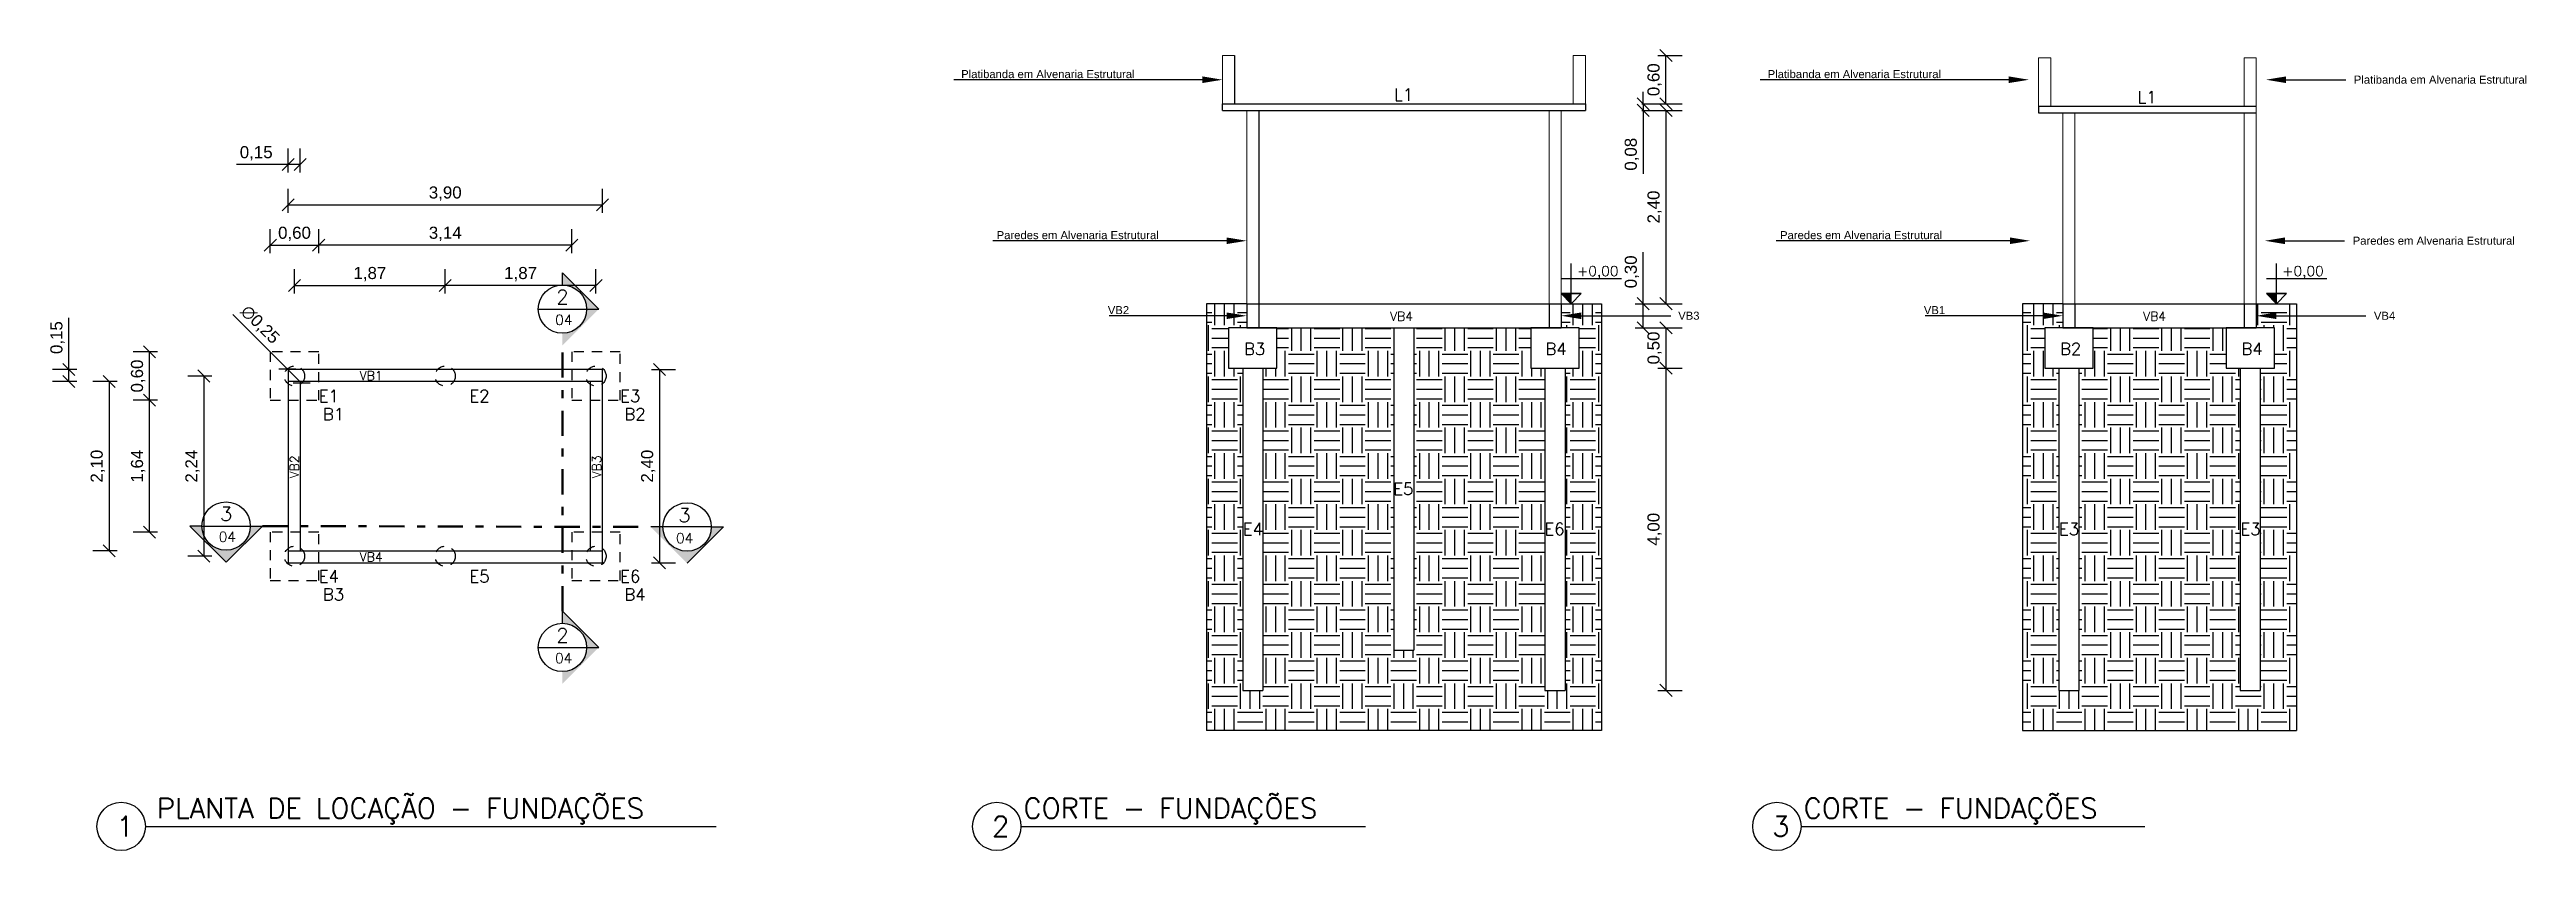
# Model space of a CAD drawing. Extents: x 0 to 11638, y -6007 to 0.
# Drawn here: x 10801.54 to 10832.26, y -5604.4 to -5594.46 of the extents above; entities that cross this region are included whole.
import ezdxf
from ezdxf import colors
from ezdxf.entities.mleader import LeaderData, LeaderLine
from ezdxf.math import Vec2, Vec3

# ---------------------------------------------------------------- set-up
doc = ezdxf.new("R2010")
doc.units = 0
doc.linetypes.add('CACHE', pattern=[0.375, 0.25, -0.125])
doc.linetypes.add('DASHDOT', pattern=[1, 0.5, -0.25, 0, -0.25])
doc.layers.get('0').update_dxf_attribs({"linetype": 'CONTINUOUS'})
doc.layers.get('Defpoints').update_dxf_attribs({"linetype": 'CONTINUOUS'})
for name, color, linetype, lineweight in [('ARQ - Alvenaria Alta', 251, 'CONTINUOUS', 13), ('ARQ - Esquadrias', 1, 'CONTINUOUS', 9), ('Estrutural - Fundações', 6, 'CONTINUOUS', 30), ('Estrutural - Lajes', 6, 'CONTINUOUS', 30), ('Estrutural - Vigas', 6, 'CONTINUOUS', 30)]:
    doc.layers.add(name, color=color, linetype=linetype, lineweight=lineweight)
for name, color, linetype in [('ARQ - Cotas', 1, 'CONTINUOUS'), ('ARQ - Desnível Terreno', 14, 'CONTINUOUS'), ('Arquitetônico - Textos', 4, 'CONTINUOUS'), ('Símbolos - Indicação Fachada Elevação Vista', 7, 'CONTINUOUS')]:
    doc.layers.add(name, color=color, linetype=linetype)
doc.styles.add('ROMANS', font='romans.shx', dxfattribs={"height": 0.3})
doc.styles.get("Standard").update_dxf_attribs({"font": 'arial.ttf', "height": 0.15})
doc.dimstyles.get("Standard").update_dxf_attribs({"dimtxt": 0.1, "dimasz": 0.15, "dimexe": 0.2, "dimexo": 0.2, "dimgap": 0.05, "dimtad": 1, "dimzin": 0, "dimtxsty": 'STANDARD', "dimblk": 'OBLIQUE', "dimcen": 0.5, "dimclrd": 256, "dimclre": 256, "dimclrt": 256, "dimadec": 0, "dimazin": 0, "dimtfac": 1, "dimtmove": 0, "dimatfit": 3, "dimfxl": 0.1, "dimfxlon": 1, "dimtfillclr": 256, "dimtolj": 1, "dimtzin": 0, "dimlwd": -1, "dimarcsym": 0})

msp = doc.modelspace()

# ---------------------------------------------------------------- texts
at = {"lineweight": -2, "attachment_point": 1, "style": 'ROMANS'}
for s, width, insert, char_height in [('2', 1.2, (10807.827, -5597.443), 0.175), ('04', 1.2, (10807.81, -5597.752), 0.125), ('3', 1.2, (10803.654, -5600.136), 0.175), ('04', 1.2, (10803.637, -5600.446), 0.125), ('2', 1.2, (10807.827, -5601.643), 0.175), ('04', 1.2, (10807.809, -5601.952), 0.125), ('PLANTA DE LOCAÇÃO - FUNDAÇÕES', 8.24066, (10802.869, -5603.752), 0.25), (' CORTE - FUNDAÇÕES', 8.24066, (10813.449, -5603.752), 0.25), (' CORTE - FUNDAÇÕES', 8.24066, (10823.127, -5603.752), 0.25), ('1', 0.39382, (10802.368, -5603.977), 0.25), ('2', 0.39382, (10813.23, -5603.977), 0.25), ('3', 0.39382, (10822.908, -5603.977), 0.25)]:
    msp.add_mtext_dynamic_manual_height_columns(s, width=width, gutter_width=750, heights=[0], dxfattribs=dict(at, insert=insert, char_height=char_height))
at = {"attachment_point": 3, "style": 'ROMANS'}
for s, insert, char_height in [('3', (10809.49, -5600.152), 0.175), ('04', (10809.524, -5600.462), 0.125)]:
    msp.add_mtext_dynamic_manual_height_columns(s, width=1.2, gutter_width=750, heights=[0], dxfattribs=dict(at, insert=insert, char_height=char_height))
at = {"layer": 'Arquitetônico - Textos', "style": 'ROMANS'}
for s, insert, char_height, width, attachment_point in [('L1', (10818.454, -5594.944), 0.15, 6.19336, 3), ('L1', (10827.677, -5594.974), 0.15, 6.19336, 3), ('VB4', (10818.168, -5597.714), 0.1125, 4.64502, 1), ('VB4', (10827.509, -5597.714), 0.1125, 4.64502, 1), ('B3', (10816.355, -5598.25), 0.15, 6.19336, 7), ('B4', (10820.095, -5598.25), 0.15, 6.19336, 7), ('B2', (10826.478, -5598.25), 0.15, 6.19336, 7), ('B4', (10828.728, -5598.25), 0.15, 6.19336, 7), ('VB1', (10805.386, -5598.451), 0.1125, 4.64502, 1), ('E1', (10805.127, -5598.685), 0.15, 6.19336, 3), ('E2', (10806.997, -5598.685), 0.15, 6.19336, 3), ('E3', (10808.867, -5598.685), 0.15, 6.19336, 3), ('B1', (10804.929, -5599.06), 0.15, 6.19336, 7), ('B2', (10808.669, -5599.06), 0.15, 6.19336, 7), ('E5', (10818.457, -5599.836), 0.15, 6.19336, 3), ('E4', (10816.592, -5600.336), 0.15, 6.19336, 3), ('E6', (10820.332, -5600.336), 0.15, 6.19336, 3), ('E3', (10826.715, -5600.336), 0.15, 6.19336, 3), ('E3', (10828.965, -5600.336), 0.15, 6.19336, 3), ('VB4', (10805.386, -5600.701), 0.1125, 4.64502, 1), ('E4', (10805.127, -5600.923), 0.15, 6.19336, 3), ('E5', (10806.997, -5600.923), 0.15, 6.19336, 3), ('E6', (10808.867, -5600.923), 0.15, 6.19336, 3), ('B3', (10804.929, -5601.298), 0.15, 6.19336, 7), ('B4', (10808.669, -5601.298), 0.15, 6.19336, 7)]:
    msp.add_mtext(s, dxfattribs=dict(at, insert=insert, char_height=char_height, width=width, attachment_point=attachment_point))
at = {"layer": 'Arquitetônico - Textos', "char_height": 0.1125, "width": 4.64502, "attachment_point": 1, "rotation": 90, "style": 'ROMANS'}
for s, insert in [('VB2', (10804.52, -5599.782)), ('VB3', (10808.27, -5599.782))]:
    msp.add_mtext(s, dxfattribs=dict(at, insert=insert))
at = {"layer": 'Símbolos - Indicação Fachada Elevação Vista', "lineweight": -2, "char_height": 0.125, "attachment_point": 1, "style": 'ROMANS'}
for insert in [(10820.487, -5597.147), (10829.235, -5597.147)]:
    msp.add_mtext_dynamic_manual_height_columns('+0,00', width=1.32789, gutter_width=750, heights=[0], dxfattribs=dict(at, insert=insert))

# ---------------------------------------------------------------- blocks, each defined once
blk = doc.blocks.new('_Oblique')
at = {"layer": 'ARQ - Esquadrias', "color": 0, "lineweight": -2}
blk.add_line((-0.5, -0.5), (0.5, 0.5), dxfattribs=at)
blk = doc.blocks.new('*D929')
at = {"layer": 'ARQ - Cotas', "lineweight": -2, "transparency": 16777216}
for p, q in [((10809.005, -5598.431), (10809.305, -5598.431)), ((10809.005, -5600.831), (10809.305, -5600.831))]:
    blk.add_line(p, q, dxfattribs=at)
at = {"layer": 'ARQ - Cotas', "transparency": 16777216}
blk.add_line((10809.105, -5598.431), (10809.105, -5600.831), dxfattribs=at)
at = {"layer": 'Defpoints', "color": 0, "lineweight": -2, "transparency": 16777216}
for p in [(10808.397, -5598.431), (10808.397, -5600.831), (10809.105, -5600.831)]:
    blk.add_point(p, dxfattribs=at)
at = {"layer": 'ARQ - Cotas', "transparency": 16777216, "xscale": 0.15, "yscale": 0.15, "zscale": 0.15}
for p, rotation in [((10809.105, -5598.431), 90), ((10809.105, -5600.831), 270)]:
    blk.add_blockref('_Oblique', p, dxfattribs=dict(at, rotation=rotation))
at = {"layer": 'ARQ - Cotas', "lineweight": -2, "transparency": 16777216, "insert": (10808.965, -5599.631), "char_height": 0.15, "attachment_point": 5, "rotation": 90}
blk.add_mtext('\\A1;2,40', dxfattribs=at)
blk = doc.blocks.new('*D930')
at = {"layer": 'ARQ - Cotas', "lineweight": -2, "transparency": 16777216}
for p, q in [((10804.577, -5597.487), (10804.577, -5597.187)), ((10806.447, -5597.487), (10806.447, -5597.187))]:
    blk.add_line(p, q, dxfattribs=at)
at = {"layer": 'ARQ - Cotas', "transparency": 16777216}
blk.add_line((10804.577, -5597.387), (10806.447, -5597.387), dxfattribs=at)
at = {"layer": 'Defpoints', "color": 0, "lineweight": -2, "transparency": 16777216}
for p in [(10806.447, -5597.387), (10804.577, -5598.012), (10806.447, -5598.012)]:
    blk.add_point(p, dxfattribs=at)
at = {"layer": 'ARQ - Cotas', "transparency": 16777216, "xscale": 0.15, "yscale": 0.15, "zscale": 0.15, "rotation": 180}
blk.add_blockref('_Oblique', (10804.577, -5597.387), dxfattribs=at)
at = {"layer": 'ARQ - Cotas', "transparency": 16777216, "xscale": 0.15, "yscale": 0.15, "zscale": 0.15}
blk.add_blockref('_Oblique', (10806.447, -5597.387), dxfattribs=at)
at = {"layer": 'ARQ - Cotas', "lineweight": -2, "transparency": 16777216, "insert": (10805.512, -5597.247), "char_height": 0.15, "attachment_point": 5}
blk.add_mtext('\\A1;1,87', dxfattribs=at)
blk = doc.blocks.new('*D931')
at = {"layer": 'ARQ - Cotas', "lineweight": -2, "transparency": 16777216}
for p, q in [((10806.447, -5597.487), (10806.447, -5597.187)), ((10808.317, -5597.487), (10808.317, -5597.187))]:
    blk.add_line(p, q, dxfattribs=at)
at = {"layer": 'ARQ - Cotas', "transparency": 16777216}
blk.add_line((10808.317, -5597.387), (10806.447, -5597.387), dxfattribs=at)
at = {"layer": 'Defpoints', "color": 0, "lineweight": -2, "transparency": 16777216}
for p in [(10806.447, -5597.387), (10806.447, -5598.012), (10808.317, -5598.012)]:
    blk.add_point(p, dxfattribs=at)
at = {"layer": 'ARQ - Cotas', "transparency": 16777216, "xscale": 0.15, "yscale": 0.15, "zscale": 0.15, "rotation": 180}
blk.add_blockref('_Oblique', (10806.447, -5597.387), dxfattribs=at)
at = {"layer": 'ARQ - Cotas', "transparency": 16777216, "xscale": 0.15, "yscale": 0.15, "zscale": 0.15}
blk.add_blockref('_Oblique', (10808.317, -5597.387), dxfattribs=at)
at = {"layer": 'ARQ - Cotas', "lineweight": -2, "transparency": 16777216, "insert": (10807.382, -5597.247), "char_height": 0.15, "attachment_point": 5}
blk.add_mtext('\\A1;1,87', dxfattribs=at)
blk = doc.blocks.new('*D959')
at = {"layer": 'ARQ - Cotas', "lineweight": -2, "transparency": 16777216}
for p, q in [((10804.277, -5596.987), (10804.277, -5596.687)), ((10804.877, -5596.987), (10804.877, -5596.687))]:
    blk.add_line(p, q, dxfattribs=at)
at = {"layer": 'ARQ - Cotas', "transparency": 16777216}
blk.add_line((10804.277, -5596.887), (10804.877, -5596.887), dxfattribs=at)
at = {"layer": 'Defpoints', "color": 0, "lineweight": -2, "transparency": 16777216}
for p in [(10804.877, -5596.887), (10804.277, -5597.712), (10804.877, -5597.712)]:
    blk.add_point(p, dxfattribs=at)
at = {"layer": 'ARQ - Cotas', "transparency": 16777216, "xscale": 0.15, "yscale": 0.15, "zscale": 0.15, "rotation": 180}
blk.add_blockref('_Oblique', (10804.277, -5596.887), dxfattribs=at)
at = {"layer": 'ARQ - Cotas', "transparency": 16777216, "xscale": 0.15, "yscale": 0.15, "zscale": 0.15}
blk.add_blockref('_Oblique', (10804.877, -5596.887), dxfattribs=at)
at = {"layer": 'ARQ - Cotas', "lineweight": -2, "transparency": 16777216, "insert": (10804.577, -5596.747), "char_height": 0.15, "attachment_point": 5}
blk.add_mtext('\\A1;0,60', dxfattribs=at)
blk = doc.blocks.new('*D960')
at = {"layer": 'ARQ - Cotas', "lineweight": -2, "transparency": 16777216}
for p, q in [((10802.877, -5598.212), (10802.577, -5598.212)), ((10802.877, -5598.812), (10802.577, -5598.812))]:
    blk.add_line(p, q, dxfattribs=at)
at = {"layer": 'ARQ - Cotas', "transparency": 16777216}
blk.add_line((10802.777, -5598.812), (10802.777, -5598.212), dxfattribs=at)
at = {"layer": 'Defpoints', "color": 0, "lineweight": -2, "transparency": 16777216}
for p in [(10802.777, -5598.212), (10803.777, -5598.212), (10803.777, -5598.812)]:
    blk.add_point(p, dxfattribs=at)
at = {"layer": 'ARQ - Cotas', "transparency": 16777216, "xscale": 0.15, "yscale": 0.15, "zscale": 0.15}
for p, rotation in [((10802.777, -5598.212), 90), ((10802.777, -5598.812), 270)]:
    blk.add_blockref('_Oblique', p, dxfattribs=dict(at, rotation=rotation))
at = {"layer": 'ARQ - Cotas', "lineweight": -2, "transparency": 16777216, "insert": (10802.637, -5598.512), "char_height": 0.15, "attachment_point": 5, "rotation": 90}
blk.add_mtext('\\A1;0,60', dxfattribs=at)
blk = doc.blocks.new('*D961')
at = {"layer": 'ARQ - Cotas', "lineweight": -2, "transparency": 16777216}
for p, q in [((10802.377, -5598.581), (10802.077, -5598.581)), ((10802.377, -5600.681), (10802.077, -5600.681))]:
    blk.add_line(p, q, dxfattribs=at)
at = {"layer": 'ARQ - Cotas', "transparency": 16777216}
blk.add_line((10802.277, -5598.581), (10802.277, -5600.681), dxfattribs=at)
at = {"layer": 'Defpoints', "color": 0, "lineweight": -2, "transparency": 16777216}
for p in [(10803.997, -5598.581), (10802.277, -5600.681), (10803.997, -5600.681)]:
    blk.add_point(p, dxfattribs=at)
at = {"layer": 'ARQ - Cotas', "transparency": 16777216, "xscale": 0.15, "yscale": 0.15, "zscale": 0.15}
for p, rotation in [((10802.277, -5598.581), 90), ((10802.277, -5600.681), 270)]:
    blk.add_blockref('_Oblique', p, dxfattribs=dict(at, rotation=rotation))
at = {"layer": 'ARQ - Cotas', "lineweight": -2, "transparency": 16777216, "insert": (10802.137, -5599.631), "char_height": 0.15, "attachment_point": 5, "rotation": 90}
blk.add_mtext('\\A1;2,10', dxfattribs=at)
blk = doc.blocks.new('*D962')
at = {"layer": 'ARQ - Cotas', "lineweight": -2, "transparency": 16777216}
for p, q in [((10804.497, -5596.487), (10804.497, -5596.187)), ((10808.397, -5596.487), (10808.397, -5596.187))]:
    blk.add_line(p, q, dxfattribs=at)
at = {"layer": 'ARQ - Cotas', "transparency": 16777216}
blk.add_line((10804.497, -5596.387), (10808.397, -5596.387), dxfattribs=at)
at = {"layer": 'Defpoints', "color": 0, "lineweight": -2, "transparency": 16777216}
for p in [(10808.397, -5596.387), (10804.497, -5597.931), (10808.397, -5597.931)]:
    blk.add_point(p, dxfattribs=at)
at = {"layer": 'ARQ - Cotas', "transparency": 16777216, "xscale": 0.15, "yscale": 0.15, "zscale": 0.15, "rotation": 180}
blk.add_blockref('_Oblique', (10804.497, -5596.387), dxfattribs=at)
at = {"layer": 'ARQ - Cotas', "transparency": 16777216, "xscale": 0.15, "yscale": 0.15, "zscale": 0.15}
blk.add_blockref('_Oblique', (10808.397, -5596.387), dxfattribs=at)
at = {"layer": 'ARQ - Cotas', "lineweight": -2, "transparency": 16777216, "insert": (10806.447, -5596.247), "char_height": 0.15, "attachment_point": 5}
blk.add_mtext('\\A1;3,90', dxfattribs=at)
blk = doc.blocks.new('*D963')
at = {"layer": 'ARQ - Cotas', "transparency": 16777216}
for p in [(10803.814, -5597.749), (10804.665, -5598.6)]:
    blk.add_line(p, (10804.488, -5598.423), dxfattribs=at)
at = {"layer": 'Defpoints', "color": 0, "lineweight": -2, "transparency": 16777216}
for p in [(10804.488, -5598.423), (10804.665, -5598.6)]:
    blk.add_point(p, dxfattribs=at)
at = {"layer": 'ARQ - Cotas', "transparency": 16777216, "xscale": 0.15, "yscale": 0.15, "zscale": 0.15}
for p, rotation in [((10804.488, -5598.423), 315.0000000011792), ((10804.665, -5598.6), 135.0000000011791)]:
    blk.add_blockref('_Oblique', p, dxfattribs=dict(at, rotation=rotation))
at = {"layer": 'ARQ - Cotas', "lineweight": -2, "transparency": 16777216, "insert": (10804.146, -5597.879), "char_height": 0.15, "attachment_point": 5, "rotation": 315}
blk.add_mtext('\\A1;∅0,25', dxfattribs=at)
blk = doc.blocks.new('*D964')
at = {"layer": 'ARQ - Cotas', "transparency": 16777216}
for p, q in [((10801.777, -5598.431), (10801.777, -5597.79)), ((10801.777, -5598.581), (10801.777, -5598.431))]:
    blk.add_line(p, q, dxfattribs=at)
at = {"layer": 'ARQ - Cotas', "lineweight": -2, "transparency": 16777216}
for p, q in [((10801.877, -5598.431), (10801.577, -5598.431)), ((10801.877, -5598.581), (10801.577, -5598.581))]:
    blk.add_line(p, q, dxfattribs=at)
at = {"layer": 'Defpoints', "color": 0, "lineweight": -2, "transparency": 16777216}
for p in [(10801.777, -5598.431), (10803.997, -5598.431), (10803.997, -5598.581)]:
    blk.add_point(p, dxfattribs=at)
at = {"layer": 'ARQ - Cotas', "transparency": 16777216, "xscale": 0.15, "yscale": 0.15, "zscale": 0.15}
for p, rotation in [((10801.777, -5598.431), 90), ((10801.777, -5598.581), 270)]:
    blk.add_blockref('_Oblique', p, dxfattribs=dict(at, rotation=rotation))
at = {"layer": 'ARQ - Cotas', "lineweight": -2, "transparency": 16777216, "insert": (10801.637, -5598.035), "char_height": 0.15, "attachment_point": 5, "rotation": 90}
blk.add_mtext('\\A1;0,15', dxfattribs=at)
blk = doc.blocks.new('*D965')
at = {"layer": 'ARQ - Cotas', "lineweight": -2, "transparency": 16777216}
for p, q in [((10804.497, -5595.987), (10804.497, -5595.687)), ((10804.647, -5595.987), (10804.647, -5595.687))]:
    blk.add_line(p, q, dxfattribs=at)
at = {"layer": 'ARQ - Cotas', "transparency": 16777216}
for p, q in [((10804.497, -5595.887), (10803.856, -5595.887)), ((10804.647, -5595.887), (10804.497, -5595.887))]:
    blk.add_line(p, q, dxfattribs=at)
at = {"layer": 'Defpoints', "color": 0, "lineweight": -2, "transparency": 16777216}
for p in [(10804.497, -5595.887), (10804.497, -5598.082), (10804.647, -5598.082)]:
    blk.add_point(p, dxfattribs=at)
at = {"layer": 'ARQ - Cotas', "transparency": 16777216, "xscale": 0.15, "yscale": 0.15, "zscale": 0.15, "rotation": 180}
blk.add_blockref('_Oblique', (10804.497, -5595.887), dxfattribs=at)
at = {"layer": 'ARQ - Cotas', "transparency": 16777216, "xscale": 0.15, "yscale": 0.15, "zscale": 0.15}
blk.add_blockref('_Oblique', (10804.647, -5595.887), dxfattribs=at)
at = {"layer": 'ARQ - Cotas', "lineweight": -2, "transparency": 16777216, "insert": (10804.102, -5595.747), "char_height": 0.15, "attachment_point": 5}
blk.add_mtext('\\A1;0,15', dxfattribs=at)
blk = doc.blocks.new('*D966')
at = {"layer": 'ARQ - Cotas', "lineweight": -2, "transparency": 16777216}
for p, q in [((10804.877, -5596.987), (10804.877, -5596.687)), ((10808.017, -5596.987), (10808.017, -5596.687))]:
    blk.add_line(p, q, dxfattribs=at)
at = {"layer": 'ARQ - Cotas', "transparency": 16777216}
blk.add_line((10808.017, -5596.887), (10804.877, -5596.887), dxfattribs=at)
at = {"layer": 'Defpoints', "color": 0, "lineweight": -2, "transparency": 16777216}
for p in [(10804.877, -5596.887), (10804.877, -5597.712), (10808.017, -5597.712)]:
    blk.add_point(p, dxfattribs=at)
at = {"layer": 'ARQ - Cotas', "transparency": 16777216, "xscale": 0.15, "yscale": 0.15, "zscale": 0.15, "rotation": 180}
blk.add_blockref('_Oblique', (10804.877, -5596.887), dxfattribs=at)
at = {"layer": 'ARQ - Cotas', "transparency": 16777216, "xscale": 0.15, "yscale": 0.15, "zscale": 0.15}
blk.add_blockref('_Oblique', (10808.017, -5596.887), dxfattribs=at)
at = {"layer": 'ARQ - Cotas', "lineweight": -2, "transparency": 16777216, "insert": (10806.447, -5596.747), "char_height": 0.15, "attachment_point": 5}
blk.add_mtext('\\A1;3,14', dxfattribs=at)
blk = doc.blocks.new('*D967')
at = {"layer": 'ARQ - Cotas', "lineweight": -2, "transparency": 16777216}
for p, q in [((10802.877, -5598.812), (10802.577, -5598.812)), ((10802.877, -5600.449), (10802.577, -5600.449))]:
    blk.add_line(p, q, dxfattribs=at)
at = {"layer": 'ARQ - Cotas', "transparency": 16777216}
blk.add_line((10802.777, -5600.449), (10802.777, -5598.812), dxfattribs=at)
at = {"layer": 'Defpoints', "color": 0, "lineweight": -2, "transparency": 16777216}
for p in [(10802.777, -5598.812), (10803.777, -5598.812), (10803.777, -5600.449)]:
    blk.add_point(p, dxfattribs=at)
at = {"layer": 'ARQ - Cotas', "transparency": 16777216, "xscale": 0.15, "yscale": 0.15, "zscale": 0.15}
for p, rotation in [((10802.777, -5598.812), 90), ((10802.777, -5600.449), 270)]:
    blk.add_blockref('_Oblique', p, dxfattribs=dict(at, rotation=rotation))
at = {"layer": 'ARQ - Cotas', "lineweight": -2, "transparency": 16777216, "insert": (10802.637, -5599.631), "char_height": 0.15, "attachment_point": 5, "rotation": 90}
blk.add_mtext('\\A1;1,64', dxfattribs=at)
blk = doc.blocks.new('*D968')
at = {"layer": 'ARQ - Cotas', "lineweight": -2, "transparency": 16777216}
for p, q in [((10803.552, -5598.512), (10803.252, -5598.512)), ((10803.552, -5600.749), (10803.252, -5600.749))]:
    blk.add_line(p, q, dxfattribs=at)
at = {"layer": 'ARQ - Cotas', "transparency": 16777216}
blk.add_line((10803.452, -5598.512), (10803.452, -5600.749), dxfattribs=at)
at = {"layer": 'Defpoints', "color": 0, "lineweight": -2, "transparency": 16777216}
for p in [(10804.077, -5598.512), (10803.452, -5600.749), (10804.077, -5600.749)]:
    blk.add_point(p, dxfattribs=at)
at = {"layer": 'ARQ - Cotas', "transparency": 16777216, "xscale": 0.15, "yscale": 0.15, "zscale": 0.15}
for p, rotation in [((10803.452, -5598.512), 90), ((10803.452, -5600.749), 270)]:
    blk.add_blockref('_Oblique', p, dxfattribs=dict(at, rotation=rotation))
at = {"layer": 'ARQ - Cotas', "lineweight": -2, "transparency": 16777216, "insert": (10803.312, -5599.631), "char_height": 0.15, "attachment_point": 5, "rotation": 90}
blk.add_mtext('\\A1;2,24', dxfattribs=at)
blk = doc.blocks.new('*D972')
at = {"layer": 'ARQ - Cotas', "lineweight": -2, "transparency": 16777216}
for p, q in [((10821.49, -5595.214), (10821.79, -5595.214)), ((10821.49, -5597.614), (10821.79, -5597.614))]:
    blk.add_line(p, q, dxfattribs=at)
at = {"layer": 'ARQ - Cotas', "transparency": 16777216}
blk.add_line((10821.59, -5595.214), (10821.59, -5597.614), dxfattribs=at)
at = {"layer": 'Defpoints', "color": 0, "lineweight": -2, "transparency": 16777216}
for p in [(10821.09, -5595.214), (10821.09, -5597.614), (10821.59, -5597.614)]:
    blk.add_point(p, dxfattribs=at)
at = {"layer": 'ARQ - Cotas', "transparency": 16777216, "xscale": 0.15, "yscale": 0.15, "zscale": 0.15}
for p, rotation in [((10821.59, -5595.214), 90), ((10821.59, -5597.614), 270)]:
    blk.add_blockref('_Oblique', p, dxfattribs=dict(at, rotation=rotation))
at = {"layer": 'ARQ - Cotas', "lineweight": -2, "transparency": 16777216, "insert": (10821.449, -5596.414), "char_height": 0.15, "attachment_point": 5, "rotation": 90}
blk.add_mtext('\\A1;2,40', dxfattribs=at)
blk = doc.blocks.new('*D973')
at = {"layer": 'ARQ - Cotas', "lineweight": -2, "transparency": 16777216}
for p, q in [((10821.49, -5594.534), (10821.79, -5594.534)), ((10821.49, -5595.134), (10821.79, -5595.134))]:
    blk.add_line(p, q, dxfattribs=at)
at = {"layer": 'ARQ - Cotas', "transparency": 16777216}
blk.add_line((10821.59, -5595.134), (10821.59, -5594.534), dxfattribs=at)
at = {"layer": 'Defpoints', "color": 0, "lineweight": -2, "transparency": 16777216}
for p in [(10821.09, -5594.534), (10821.59, -5594.534), (10821.09, -5595.134)]:
    blk.add_point(p, dxfattribs=at)
at = {"layer": 'ARQ - Cotas', "transparency": 16777216, "xscale": 0.15, "yscale": 0.15, "zscale": 0.15}
for p, rotation in [((10821.59, -5594.534), 90), ((10821.59, -5595.134), 270)]:
    blk.add_blockref('_Oblique', p, dxfattribs=dict(at, rotation=rotation))
at = {"layer": 'ARQ - Cotas', "lineweight": -2, "transparency": 16777216, "insert": (10821.449, -5594.834), "char_height": 0.15, "attachment_point": 5, "rotation": 90}
blk.add_mtext('\\A1;0,60', dxfattribs=at)
blk = doc.blocks.new('*D974')
at = {"layer": 'ARQ - Cotas', "lineweight": -2, "transparency": 16777216}
for p, q in [((10821.29, -5595.134), (10821.507, -5595.134)), ((10821.29, -5595.214), (10821.507, -5595.214))]:
    blk.add_line(p, q, dxfattribs=at)
at = {"layer": 'ARQ - Cotas', "transparency": 16777216}
for p, q in [((10821.307, -5595.134), (10821.307, -5594.984)), ((10821.307, -5595.134), (10821.307, -5595.214)), ((10821.307, -5595.214), (10821.307, -5596.004))]:
    blk.add_line(p, q, dxfattribs=at)
at = {"layer": 'Defpoints', "color": 0, "lineweight": -2, "transparency": 16777216}
for p in [(10821.09, -5595.134), (10821.09, -5595.214), (10821.307, -5595.214)]:
    blk.add_point(p, dxfattribs=at)
at = {"layer": 'ARQ - Cotas', "transparency": 16777216, "xscale": 0.15, "yscale": 0.15, "zscale": 0.15}
for p, rotation in [((10821.307, -5595.134), 270), ((10821.307, -5595.214), 90)]:
    blk.add_blockref('_Oblique', p, dxfattribs=dict(at, rotation=rotation))
at = {"layer": 'ARQ - Cotas', "lineweight": -2, "transparency": 16777216, "insert": (10821.167, -5595.759), "char_height": 0.15, "attachment_point": 5, "rotation": 90}
blk.add_mtext('\\A1;0,08', dxfattribs=at)
blk = doc.blocks.new('*D975')
at = {"layer": 'ARQ - Cotas', "transparency": 16777216}
for p, q in [((10821.307, -5597.614), (10821.307, -5596.975)), ((10821.307, -5597.914), (10821.307, -5597.614))]:
    blk.add_line(p, q, dxfattribs=at)
at = {"layer": 'ARQ - Cotas', "lineweight": -2, "transparency": 16777216}
for p, q in [((10821.207, -5597.614), (10821.507, -5597.614)), ((10821.207, -5597.914), (10821.507, -5597.914))]:
    blk.add_line(p, q, dxfattribs=at)
at = {"layer": 'Defpoints', "color": 0, "lineweight": -2, "transparency": 16777216}
for p in [(10820.289, -5597.614), (10821.307, -5597.614), (10820.289, -5597.914)]:
    blk.add_point(p, dxfattribs=at)
at = {"layer": 'ARQ - Cotas', "transparency": 16777216, "xscale": 0.15, "yscale": 0.15, "zscale": 0.15}
for p, rotation in [((10821.307, -5597.614), 90), ((10821.307, -5597.914), 270)]:
    blk.add_blockref('_Oblique', p, dxfattribs=dict(at, rotation=rotation))
at = {"layer": 'ARQ - Cotas', "lineweight": -2, "transparency": 16777216, "insert": (10821.167, -5597.219), "char_height": 0.15, "attachment_point": 5, "rotation": 90}
blk.add_mtext('\\A1;0,30', dxfattribs=at)
blk = doc.blocks.new('*D976')
at = {"layer": 'ARQ - Cotas', "lineweight": -2, "transparency": 16777216}
for p, q in [((10821.49, -5597.914), (10821.79, -5597.914)), ((10821.49, -5598.414), (10821.79, -5598.414))]:
    blk.add_line(p, q, dxfattribs=at)
at = {"layer": 'ARQ - Cotas', "transparency": 16777216}
blk.add_line((10821.59, -5597.914), (10821.59, -5598.414), dxfattribs=at)
at = {"layer": 'Defpoints', "color": 0, "lineweight": -2, "transparency": 16777216}
for p in [(10821.014, -5597.914), (10821.014, -5598.414), (10821.59, -5598.414)]:
    blk.add_point(p, dxfattribs=at)
at = {"layer": 'ARQ - Cotas', "transparency": 16777216, "xscale": 0.15, "yscale": 0.15, "zscale": 0.15}
for p, rotation in [((10821.59, -5597.914), 90), ((10821.59, -5598.414), 270)]:
    blk.add_blockref('_Oblique', p, dxfattribs=dict(at, rotation=rotation))
at = {"layer": 'ARQ - Cotas', "lineweight": -2, "transparency": 16777216, "insert": (10821.449, -5598.164), "char_height": 0.15, "attachment_point": 5, "rotation": 90}
blk.add_mtext('\\A1;0,50', dxfattribs=at)
blk = doc.blocks.new('*D977')
at = {"layer": 'ARQ - Cotas', "lineweight": -2, "transparency": 16777216}
for p, q in [((10821.49, -5598.414), (10821.79, -5598.414)), ((10821.49, -5602.414), (10821.79, -5602.414))]:
    blk.add_line(p, q, dxfattribs=at)
at = {"layer": 'ARQ - Cotas', "transparency": 16777216}
blk.add_line((10821.59, -5598.414), (10821.59, -5602.414), dxfattribs=at)
at = {"layer": 'Defpoints', "color": 0, "lineweight": -2, "transparency": 16777216}
for p in [(10820.839, -5598.414), (10820.839, -5602.414), (10821.59, -5602.414)]:
    blk.add_point(p, dxfattribs=at)
at = {"layer": 'ARQ - Cotas', "transparency": 16777216, "xscale": 0.15, "yscale": 0.15, "zscale": 0.15}
for p, rotation in [((10821.59, -5598.414), 90), ((10821.59, -5602.414), 270)]:
    blk.add_blockref('_Oblique', p, dxfattribs=dict(at, rotation=rotation))
at = {"layer": 'ARQ - Cotas', "lineweight": -2, "transparency": 16777216, "insert": (10821.449, -5600.414), "char_height": 0.15, "attachment_point": 5, "rotation": 90}
blk.add_mtext('\\A1;4,00', dxfattribs=at)

# ---------------------------------------------------------------- dimensions: what is measured, and where the dimension line sits
at = {"layer": 'ARQ - Cotas', "lineweight": -2}
for base, p1, p2, picture, middle in [((10821.59, -5594.534), (10821.09, -5595.134), (10821.09, -5594.534), '*D973', (10821.449, -5594.834)), ((10821.307, -5595.214), (10821.09, -5595.134), (10821.09, -5595.214), '*D974', (10821.167, -5595.759)), ((10821.59, -5597.614), (10821.09, -5595.214), (10821.09, -5597.614), '*D972', (10821.449, -5596.414)), ((10821.307, -5597.614), (10820.289, -5597.914), (10820.289, -5597.614), '*D975', (10821.167, -5597.219)), ((10801.777, -5598.431), (10803.997, -5598.581), (10803.997, -5598.431), '*D964', (10801.637, -5598.035)), ((10821.59, -5598.414), (10821.014, -5597.914), (10821.014, -5598.414), '*D976', (10821.449, -5598.164)), ((10802.777, -5598.212), (10803.777, -5598.812), (10803.777, -5598.212), '*D960', (10802.637, -5598.512)), ((10802.277, -5600.681), (10803.997, -5598.581), (10803.997, -5600.681), '*D961', (10802.137, -5599.631)), ((10803.452, -5600.749), (10804.077, -5598.512), (10804.077, -5600.749), '*D968', (10803.312, -5599.631)), ((10809.105, -5600.831), (10808.397, -5598.431), (10808.397, -5600.831), '*D929', (10808.965, -5599.631)), ((10821.59, -5602.414), (10820.839, -5598.414), (10820.839, -5602.414), '*D977', (10821.449, -5600.414)), ((10802.777, -5598.812), (10803.777, -5600.449), (10803.777, -5598.812), '*D967', (10802.637, -5599.631))]:
    dim = msp.add_linear_dim(base=base, p1=p1, p2=p2, angle=90, dimstyle='STANDARD', dxfattribs=at)
    dim.commit()
    dim.dimension.update_dxf_attribs({"geometry": picture, "text_midpoint": middle})
for base, p1, p2, picture, middle in [((10804.497, -5595.887), (10804.647, -5598.082), (10804.497, -5598.082), '*D965', (10804.102, -5595.747)), ((10808.397, -5596.387), (10804.497, -5597.931), (10808.397, -5597.931), '*D962', (10806.447, -5596.247)), ((10804.877, -5596.887), (10804.277, -5597.712), (10804.877, -5597.712), '*D959', (10804.577, -5596.747)), ((10804.877, -5596.887), (10808.017, -5597.712), (10804.877, -5597.712), '*D966', (10806.447, -5596.747)), ((10806.447, -5597.387), (10804.577, -5598.012), (10806.447, -5598.012), '*D930', (10805.512, -5597.247)), ((10806.447, -5597.387), (10808.317, -5598.012), (10806.447, -5598.012), '*D931', (10807.382, -5597.247))]:
    dim = msp.add_linear_dim(base=base, p1=p1, p2=p2, dimstyle='STANDARD', dxfattribs=at)
    dim.commit()
    dim.dimension.update_dxf_attribs({"geometry": picture, "text_midpoint": middle})
dim = msp.add_diameter_dim_2p(p1=(10804.665, -5598.6), p2=(10804.488, -5598.423), dimstyle='STANDARD', dxfattribs=at)
dim.commit()
dim.dimension.update_dxf_attribs({"geometry": '*D963', "text_midpoint": (10804.045, -5597.98), "dimtype": 163})

# ---------------------------------------------------------------- hatches: boundary and pattern name
at = {"lineweight": -2}
h = msp.add_hatch(color=256, dxfattribs=at)
h.dxf.hatch_style = 1
h.paths.add_polyline_path([(10808.351, -5597.681), (10807.901, -5597.231), (10807.901, -5597.381, -1), (10807.901, -5597.981), (10807.901, -5598.131)])
h = msp.add_hatch(color=256, dxfattribs=at)
h.dxf.hatch_style = 1
h.paths.add_polyline_path([(10803.728, -5600.824), (10803.278, -5600.374), (10803.428, -5600.374, 1), (10804.028, -5600.374), (10804.178, -5600.374)])
h = msp.add_hatch(color=256)
h.dxf.hatch_style = 1
h.paths.add_polyline_path([(10809.447, -5600.836), (10809.897, -5600.386), (10809.747, -5600.386, -1), (10809.147, -5600.386), (10808.997, -5600.386)])
h = msp.add_hatch(color=256, dxfattribs=at)
h.dxf.hatch_style = 1
h.paths.add_polyline_path([(10808.351, -5601.881), (10807.901, -5601.431), (10807.901, -5601.581, -1), (10807.901, -5602.181), (10807.901, -5602.331)])
at = {"layer": 'ARQ - Desnível Terreno', "lineweight": -2}
h = msp.add_hatch(dxfattribs=at)
h.set_pattern_fill('EARTH', color=256, scale=0.05)
h.paths.add_polyline_path([(10820.089, -5598.414), (10819.914, -5598.414), (10819.914, -5597.914), (10818.464, -5597.914), (10818.464, -5601.914), (10818.214, -5601.914), (10818.214, -5597.914), (10816.764, -5597.914), (10816.764, -5598.414), (10816.589, -5598.414), (10816.589, -5602.414), (10816.339, -5602.414), (10816.339, -5598.414), (10816.164, -5598.414), (10816.164, -5597.914), (10816.389, -5597.914), (10816.389, -5597.614), (10815.889, -5597.614), (10815.889, -5602.914), (10820.789, -5602.914), (10820.789, -5597.614), (10820.289, -5597.614), (10820.289, -5597.914), (10820.514, -5597.914), (10820.514, -5598.414), (10820.339, -5598.414), (10820.339, -5602.414), (10820.089, -5602.414)])
h.paths.add_polyline_path([(10816.319, -5600.524), (10816.629, -5600.524), (10816.629, -5600.299), (10816.319, -5600.299)], flags=24)
h = msp.add_hatch(dxfattribs=at)
h.set_pattern_fill('EARTH', color=256, scale=0.05)
h.paths.add_polyline_path([(10828.713, -5598.414), (10828.538, -5598.414), (10828.538, -5597.914), (10826.888, -5597.914), (10826.888, -5598.414), (10826.713, -5598.414), (10826.713, -5602.414), (10826.463, -5602.414), (10826.463, -5598.414), (10826.288, -5598.414), (10826.288, -5597.914), (10826.513, -5597.914), (10826.513, -5597.614), (10826.013, -5597.614), (10826.013, -5602.914), (10829.413, -5602.914), (10829.413, -5597.614), (10828.913, -5597.614), (10828.913, -5597.914), (10829.138, -5597.914), (10829.138, -5598.414), (10828.963, -5598.414), (10828.963, -5602.414), (10828.713, -5602.414)])
h.paths.add_polyline_path([(10828.699, -5600.524), (10829.003, -5600.524), (10829.003, -5600.299), (10828.699, -5600.299)], flags=24)
h.paths.add_polyline_path([(10826.449, -5600.524), (10826.753, -5600.524), (10826.753, -5600.299), (10826.449, -5600.299)], flags=24)
at = {"layer": 'Símbolos - Indicação Fachada Elevação Vista', "lineweight": -2}
h = msp.add_hatch(color=256, dxfattribs=at)
h.dxf.hatch_style = 1
h.paths.add_polyline_path([(10820.414, -5597.489), (10820.289, -5597.489), (10820.414, -5597.614)])
h = msp.add_hatch(color=256, dxfattribs=at)
h.dxf.hatch_style = 1
h.paths.add_polyline_path([(10829.163, -5597.489), (10829.038, -5597.489), (10829.163, -5597.614)])

# ---------------------------------------------------------------- linework, layer by layer
at = {"lineweight": -2}
for p, q in [((10807.901, -5597.381), (10807.901, -5597.231)), ((10807.901, -5597.231), (10808.351, -5597.681)), ((10826.513, -5597.614), (10826.013, -5597.614)), ((10826.013, -5597.614), (10826.013, -5602.914)), ((10828.913, -5597.614), (10829.413, -5597.614)), ((10829.413, -5597.614), (10829.413, -5602.914)), ((10807.601, -5597.681), (10808.351, -5597.681)), ((10803.428, -5600.374), (10803.278, -5600.374)), ((10803.278, -5600.374), (10803.728, -5600.824)), ((10803.428, -5600.374), (10804.178, -5600.374)), ((10804.178, -5600.374), (10803.728, -5600.824)), ((10807.901, -5601.581), (10807.901, -5601.431)), ((10807.901, -5601.431), (10808.351, -5601.881)), ((10807.601, -5601.881), (10808.351, -5601.881)), ((10826.013, -5602.914), (10829.413, -5602.914)), ((10802.727, -5604.102), (10809.807, -5604.102)), ((10813.589, -5604.102), (10817.863, -5604.102)), ((10823.266, -5604.102), (10827.529, -5604.102))]:
    msp.add_line(p, q, dxfattribs=at)
for p, q in [((10809.747, -5600.386), (10808.997, -5600.386)), ((10809.747, -5600.386), (10808.997, -5600.386)), ((10809.897, -5600.386), (10809.447, -5600.836)), ((10809.747, -5600.386), (10809.897, -5600.386))]:
    msp.add_line(p, q)
for centre in [(10807.901, -5597.681), (10803.728, -5600.374), (10807.901, -5601.881), (10802.427, -5604.102), (10813.289, -5604.102), (10822.966, -5604.102)]:
    msp.add_circle(centre, 0.3, dxfattribs=at)
msp.add_circle((10809.447, -5600.386), 0.3)
at = {"layer": 'ARQ - Alvenaria Alta', "linetype": 'Continuous'}
for p, q in [((10816.089, -5594.534), (10816.089, -5595.134)), ((10816.089, -5594.534), (10816.239, -5594.534)), ((10820.44, -5594.534), (10820.44, -5595.134)), ((10820.44, -5594.534), (10820.59, -5594.534)), ((10820.59, -5594.534), (10820.59, -5595.134)), ((10826.213, -5594.564), (10826.213, -5595.164)), ((10826.213, -5594.564), (10826.363, -5594.564)), ((10826.363, -5594.564), (10826.363, -5595.164)), ((10828.763, -5594.564), (10828.763, -5595.164)), ((10828.763, -5594.564), (10828.913, -5594.564)), ((10828.913, -5594.564), (10828.913, -5597.614)), ((10816.389, -5595.214), (10816.389, -5597.614)), ((10820.139, -5595.214), (10820.139, -5597.614)), ((10820.289, -5595.214), (10820.289, -5597.614)), ((10826.513, -5595.244), (10826.513, -5597.614)), ((10826.663, -5595.244), (10826.663, -5597.614)), ((10828.763, -5595.244), (10828.763, -5597.614))]:
    msp.add_line(p, q, dxfattribs=at)
at = {"layer": 'ARQ - Alvenaria Alta', "lineweight": -2}
for p, q in [((10816.239, -5594.534), (10816.239, -5594.719)), ((10816.239, -5594.719), (10816.239, -5595.134)), ((10816.539, -5595.214), (10816.539, -5597.614))]:
    msp.add_line(p, q, dxfattribs=at)
at = {"layer": 'ARQ - Desnível Terreno', "lineweight": -2}
for p, q in [((10816.389, -5597.614), (10815.889, -5597.614)), ((10815.889, -5597.614), (10815.889, -5602.914)), ((10820.289, -5597.614), (10820.789, -5597.614)), ((10820.789, -5597.614), (10820.789, -5602.914)), ((10820.789, -5602.914), (10815.889, -5602.914))]:
    msp.add_line(p, q, dxfattribs=at)
at = {"layer": 'Estrutural - Fundações', "lineweight": -2}
for p, q in [((10816.389, -5597.614), (10816.389, -5597.914)), ((10816.389, -5597.614), (10816.539, -5597.614)), ((10816.539, -5597.614), (10816.539, -5597.914)), ((10816.539, -5597.614), (10820.139, -5597.614)), ((10820.139, -5597.614), (10820.139, -5597.914)), ((10820.139, -5597.614), (10820.289, -5597.614)), ((10820.289, -5597.614), (10820.289, -5597.914)), ((10826.513, -5597.614), (10826.513, -5597.914)), ((10826.513, -5597.614), (10826.663, -5597.614)), ((10826.663, -5597.614), (10826.663, -5597.914)), ((10826.663, -5597.614), (10828.763, -5597.614)), ((10828.763, -5597.614), (10828.763, -5597.914)), ((10828.763, -5597.614), (10828.913, -5597.614)), ((10828.913, -5597.614), (10828.913, -5597.914)), ((10816.164, -5597.914), (10816.164, -5598.414)), ((10816.764, -5597.914), (10816.164, -5597.914)), ((10816.539, -5597.914), (10820.139, -5597.914)), ((10816.764, -5598.414), (10816.764, -5597.914)), ((10818.214, -5597.914), (10818.214, -5601.914)), ((10818.214, -5597.914), (10818.464, -5597.914)), ((10818.464, -5597.914), (10818.464, -5601.914)), ((10819.914, -5597.914), (10819.914, -5598.414)), ((10820.514, -5597.914), (10819.914, -5597.914)), ((10820.514, -5598.414), (10820.514, -5597.914)), ((10826.288, -5597.914), (10826.288, -5598.414)), ((10826.888, -5597.914), (10826.288, -5597.914)), ((10826.663, -5597.914), (10828.763, -5597.914)), ((10826.888, -5598.414), (10826.888, -5597.914)), ((10828.538, -5597.914), (10828.538, -5598.414)), ((10829.138, -5597.914), (10828.538, -5597.914)), ((10829.138, -5598.414), (10829.138, -5597.914)), ((10816.164, -5598.414), (10816.764, -5598.414)), ((10816.339, -5598.414), (10816.339, -5602.414)), ((10816.339, -5598.414), (10816.589, -5598.414)), ((10816.589, -5598.414), (10816.589, -5602.414)), ((10819.914, -5598.414), (10820.514, -5598.414)), ((10820.089, -5598.414), (10820.089, -5602.414)), ((10820.089, -5598.414), (10820.339, -5598.414)), ((10820.339, -5598.414), (10820.339, -5602.414)), ((10826.288, -5598.414), (10826.888, -5598.414)), ((10826.463, -5598.414), (10826.463, -5602.414)), ((10826.463, -5598.414), (10826.713, -5598.414)), ((10826.713, -5598.414), (10826.713, -5602.414)), ((10828.538, -5598.414), (10829.138, -5598.414)), ((10828.713, -5598.414), (10828.713, -5602.414)), ((10828.713, -5598.414), (10828.963, -5598.414)), ((10828.963, -5598.414), (10828.963, -5602.414)), ((10818.214, -5601.914), (10818.464, -5601.914)), ((10816.339, -5602.414), (10816.589, -5602.414)), ((10820.089, -5602.414), (10820.339, -5602.414)), ((10826.463, -5602.414), (10826.713, -5602.414)), ((10828.713, -5602.414), (10828.963, -5602.414))]:
    msp.add_line(p, q, dxfattribs=at)
at = {"layer": 'Estrutural - Fundações', "linetype": 'Continuous'}
for p, q in [((10816.389, -5597.914), (10816.539, -5597.914)), ((10820.139, -5597.914), (10820.289, -5597.914)), ((10826.513, -5597.914), (10826.663, -5597.914)), ((10828.763, -5597.914), (10828.913, -5597.914))]:
    msp.add_line(p, q, dxfattribs=at)
at = {"layer": 'Estrutural - Fundações', "linetype": 'CACHE', "ltscale": 0.5}
for p, q in [((10804.877, -5598.212), (10804.277, -5598.212)), ((10804.277, -5598.212), (10804.277, -5598.812)), ((10804.877, -5598.812), (10804.877, -5598.212)), ((10808.617, -5598.212), (10808.017, -5598.212)), ((10808.017, -5598.212), (10808.017, -5598.812)), ((10808.617, -5598.812), (10808.617, -5598.212)), ((10804.277, -5598.812), (10804.877, -5598.812)), ((10808.017, -5598.812), (10808.617, -5598.812)), ((10804.877, -5600.449), (10804.277, -5600.449)), ((10804.277, -5600.449), (10804.277, -5601.049)), ((10804.877, -5601.049), (10804.877, -5600.449)), ((10808.617, -5600.449), (10808.017, -5600.449)), ((10808.017, -5600.449), (10808.017, -5601.049)), ((10808.617, -5601.049), (10808.617, -5600.449)), ((10804.277, -5601.049), (10804.877, -5601.049)), ((10808.017, -5601.049), (10808.617, -5601.049))]:
    msp.add_line(p, q, dxfattribs=at)
for centre in [(10804.577, -5598.512), (10806.447, -5598.512), (10808.317, -5598.512), (10804.577, -5600.749), (10806.447, -5600.749), (10808.317, -5600.749)]:
    msp.add_circle(centre, 0.125, dxfattribs=at)
at = {"layer": 'Estrutural - Lajes', "linetype": 'Continuous'}
for p, q in [((10816.089, -5595.134), (10820.59, -5595.134)), ((10816.089, -5595.214), (10820.59, -5595.214)), ((10820.59, -5595.134), (10820.59, -5595.214)), ((10826.213, -5595.164), (10828.913, -5595.164)), ((10826.213, -5595.164), (10826.213, -5595.244)), ((10826.213, -5595.244), (10828.913, -5595.244))]:
    msp.add_line(p, q, dxfattribs=at)
at = {"layer": 'Estrutural - Lajes', "lineweight": -2}
msp.add_line((10816.089, -5595.214), (10816.089, -5595.134), dxfattribs=at)
at = {"layer": 'Estrutural - Vigas'}
for p, q in [((10804.497, -5598.431), (10804.497, -5600.831)), ((10808.397, -5598.431), (10804.497, -5598.431)), ((10808.397, -5598.581), (10804.497, -5598.581)), ((10804.647, -5598.581), (10804.647, -5600.681)), ((10808.247, -5600.681), (10808.247, -5598.581)), ((10808.397, -5600.831), (10808.397, -5598.431)), ((10804.497, -5600.681), (10808.397, -5600.681)), ((10804.497, -5600.831), (10808.397, -5600.831))]:
    msp.add_line(p, q, dxfattribs=at)
at = {"layer": 'Símbolos - Indicação Fachada Elevação Vista', "lineweight": -2}
for p, q in [((10820.289, -5597.301), (10821.039, -5597.301)), ((10820.414, -5597.239), (10820.414, -5597.114)), ((10820.414, -5597.364), (10820.414, -5597.239)), ((10820.414, -5597.489), (10820.414, -5597.364)), ((10829.038, -5597.301), (10829.788, -5597.301)), ((10829.163, -5597.239), (10829.163, -5597.114)), ((10829.163, -5597.364), (10829.163, -5597.239)), ((10829.163, -5597.489), (10829.163, -5597.364)), ((10820.539, -5597.489), (10820.289, -5597.489)), ((10820.289, -5597.489), (10820.414, -5597.614)), ((10820.414, -5597.614), (10820.414, -5597.489)), ((10820.414, -5597.489), (10820.539, -5597.489)), ((10820.539, -5597.489), (10820.414, -5597.614)), ((10829.288, -5597.489), (10829.038, -5597.489)), ((10829.038, -5597.489), (10829.163, -5597.614)), ((10829.163, -5597.614), (10829.163, -5597.489)), ((10829.163, -5597.489), (10829.288, -5597.489)), ((10829.288, -5597.489), (10829.163, -5597.614))]:
    msp.add_line(p, q, dxfattribs=at)
at = {"layer": 'Símbolos - Indicação Fachada Elevação Vista', "linetype": 'DASHDOT', "lineweight": 50, "ltscale": 0.625}
for p, q in [((10807.901, -5601.431), (10807.901, -5598.134)), ((10804.178, -5600.374), (10808.997, -5600.386))]:
    msp.add_line(p, q, dxfattribs=at)

msp.set_redraw_order([(e.dxf.handle, doc.entitydb.next_handle()) for e in msp.query("TEXT MTEXT ATTDEF DIMENSION ARC_DIMENSION")])  # texts and dimensions are drawn at this point

# ---------------------------------------------------------------- leaders
at = {"layer": 'ARQ - Cotas', "lineweight": -2}
ml = msp.add_multileader_mtext('Standard', dxfattribs=at)
ml.set_content('Platibanda em Alvenaria Estrutural', color=256, style='STANDARD')
ml.set_leader_properties(color=256, linetype='BYLAYER', lineweight=-1)
ml.build(insert=Vec2(0, 0))
ml.multileader.update_dxf_attribs({"text_right_attachment_type": 6, "dogleg_length": 0.36, "arrow_head_size": 0.25})
ctx = ml.context
ctx.base_point, ctx.char_height, ctx.arrow_head_size, ctx.landing_gap_size, ctx.plane_origin = Vec3(10812.768, -5594.765), 0.1, 0.25, 0.1, Vec3(10816.089, -5594.834)
ctx.right_attachment, ctx.text_align_type = 6, 2
notes = []
notes.append((ctx, [(0, (1, 1, 0), (10815.458, -5594.834), (-1, 0), 0.36, [(0, [(10816.089, -5594.834)], 0, [])])]))
ctx.mtext.insert, ctx.mtext.alignment, ctx.mtext.flow_direction = Vec3(10814.998, -5594.714), 3, 5
ml = msp.add_multileader_mtext('Standard', dxfattribs=at)
ml.set_content('Platibanda em Alvenaria Estrutural', color=256, style='STANDARD')
ml.set_leader_properties(color=256, linetype='BYLAYER', lineweight=-1)
ml.build(insert=Vec2(0, 0))
ml.multileader.update_dxf_attribs({"text_right_attachment_type": 6, "dogleg_length": 0.36, "arrow_head_size": 0.25})
ctx = ml.context
ctx.base_point, ctx.char_height, ctx.arrow_head_size, ctx.landing_gap_size, ctx.plane_origin = Vec3(10822.772, -5594.765), 0.1, 0.25, 0.1, Vec3(10826.093, -5594.834)
ctx.right_attachment, ctx.text_align_type = 6, 2
notes.append((ctx, [(0, (1, 1, 0), (10825.462, -5594.834), (-1, 0), 0.36, [(0, [(10826.093, -5594.834)], 0, [])])]))
ctx.mtext.insert, ctx.mtext.alignment, ctx.mtext.flow_direction = Vec3(10825.002, -5594.714), 3, 5
ml = msp.add_multileader_mtext('Standard', dxfattribs=at)
ml.set_content('Platibanda em Alvenaria Estrutural', color=256, style='STANDARD')
ml.set_leader_properties(color=256, linetype='BYLAYER', lineweight=-1)
ml.build(insert=Vec2(0, 0))
ml.multileader.update_dxf_attribs({"text_right_attachment_type": 6, "dogleg_length": 0.36, "arrow_head_size": 0.25})
ctx = ml.context
ctx.base_point, ctx.char_height, ctx.arrow_head_size, ctx.landing_gap_size, ctx.plane_origin = Vec3(10830.023, -5594.834), 0.1, 0.25, 0.1, Vec3(10829.032, -5594.834)
ctx.right_attachment = 6
notes.append((ctx, [(0, (1, 1, 0), (10829.663, -5594.834), (1, 0), 0.36, [(0, [(10829.032, -5594.834)], 0, [])])]))
ctx.mtext.insert, ctx.mtext.flow_direction = Vec3(10830.123, -5594.783), 5
ml = msp.add_multileader_mtext('Standard', dxfattribs=at)
ml.set_content('Paredes em Alvenaria Estrutural', color=256, style='STANDARD')
ml.set_leader_properties(color=256, linetype='BYLAYER', lineweight=-1)
ml.build(insert=Vec2(0, 0))
ml.multileader.update_dxf_attribs({"text_right_attachment_type": 6, "dogleg_length": 0.36, "arrow_head_size": 0.25})
ctx = ml.context
ctx.base_point, ctx.char_height, ctx.arrow_head_size, ctx.landing_gap_size, ctx.plane_origin = Vec3(10813.208, -5596.764), 0.1, 0.25, 0.1, Vec3(10816.389, -5596.833)
ctx.right_attachment, ctx.text_align_type = 6, 2
notes.append((ctx, [(0, (1, 1, 0), (10815.758, -5596.833), (-1, 0), 0.36, [(0, [(10816.389, -5596.833)], 0, [])])]))
ctx.mtext.insert, ctx.mtext.alignment, ctx.mtext.flow_direction = Vec3(10815.298, -5596.713), 3, 5
ml = msp.add_multileader_mtext('Standard', dxfattribs=at)
ml.set_content('Paredes em Alvenaria Estrutural', color=256, style='STANDARD')
ml.set_leader_properties(color=256, linetype='BYLAYER', lineweight=-1)
ml.build(insert=Vec2(0, 0))
ml.multileader.update_dxf_attribs({"text_right_attachment_type": 6, "dogleg_length": 0.36, "arrow_head_size": 0.25})
ctx = ml.context
ctx.base_point, ctx.char_height, ctx.arrow_head_size, ctx.landing_gap_size, ctx.plane_origin = Vec3(10822.925, -5596.764), 0.1, 0.25, 0.1, Vec3(10826.107, -5596.833)
ctx.right_attachment, ctx.text_align_type = 6, 2
notes.append((ctx, [(0, (1, 1, 0), (10825.476, -5596.833), (-1, 0), 0.36, [(0, [(10826.107, -5596.833)], 0, [])])]))
ctx.mtext.insert, ctx.mtext.alignment, ctx.mtext.flow_direction = Vec3(10825.016, -5596.713), 3, 5
ml = msp.add_multileader_mtext('Standard', dxfattribs=at)
ml.set_content('Paredes em Alvenaria Estrutural', color=256, style='STANDARD')
ml.set_leader_properties(color=256, linetype='BYLAYER', lineweight=-1)
ml.build(insert=Vec2(0, 0))
ml.multileader.update_dxf_attribs({"text_right_attachment_type": 6, "dogleg_length": 0.36, "arrow_head_size": 0.25})
ctx = ml.context
ctx.base_point, ctx.char_height, ctx.arrow_head_size, ctx.landing_gap_size, ctx.plane_origin = Vec3(10830.009, -5596.833), 0.1, 0.25, 0.1, Vec3(10829.019, -5596.833)
ctx.right_attachment = 6
notes.append((ctx, [(0, (1, 1, 0), (10829.649, -5596.833), (1, 0), 0.36, [(0, [(10829.019, -5596.833)], 0, [])])]))
ctx.mtext.insert, ctx.mtext.flow_direction = Vec3(10830.109, -5596.782), 5
ml = msp.add_multileader_mtext('Standard', dxfattribs=at)
ml.set_content('VB2', color=256, style='STANDARD')
ml.set_leader_properties(color=256, linetype='BYLAYER', lineweight=-1)
ml.build(insert=Vec2(0, 0))
ml.multileader.update_dxf_attribs({"text_right_attachment_type": 6, "dogleg_length": 0.36, "arrow_head_size": 0.25})
ctx = ml.context
ctx.base_point, ctx.char_height, ctx.arrow_head_size, ctx.landing_gap_size, ctx.plane_origin = Vec3(10814.574, -5597.694), 0.1, 0.25, 0.1, Vec3(10816.389, -5597.764)
ctx.right_attachment, ctx.text_align_type = 6, 2
notes.append((ctx, [(0, (1, 1, 0), (10815.39, -5597.764), (-1, 0), 0.36, [(0, [(10816.389, -5597.764)], 0, [])])]))
ctx.mtext.insert, ctx.mtext.alignment, ctx.mtext.flow_direction = Vec3(10814.93, -5597.644), 3, 5
ml = msp.add_multileader_mtext('Standard', dxfattribs=at)
ml.set_content('VB1', color=256, style='STANDARD')
ml.set_leader_properties(color=256, linetype='BYLAYER', lineweight=-1)
ml.build(insert=Vec2(0, 0))
ml.multileader.update_dxf_attribs({"text_right_attachment_type": 6, "dogleg_length": 0.36, "arrow_head_size": 0.25})
ctx = ml.context
ctx.base_point, ctx.char_height, ctx.arrow_head_size, ctx.landing_gap_size, ctx.plane_origin = Vec3(10824.715, -5597.694), 0.1, 0.25, 0.1, Vec3(10826.513, -5597.764)
ctx.right_attachment, ctx.text_align_type = 6, 2
notes.append((ctx, [(0, (1, 1, 0), (10825.513, -5597.764), (-1, 0), 0.36, [(0, [(10826.513, -5597.764)], 0, [])])]))
ctx.mtext.insert, ctx.mtext.alignment, ctx.mtext.flow_direction = Vec3(10825.053, -5597.644), 3, 5
ml = msp.add_multileader_mtext('Standard', dxfattribs=at)
ml.set_content('VB3', color=256, style='STANDARD')
ml.set_leader_properties(color=256, linetype='BYLAYER', lineweight=-1)
ml.build(insert=Vec2(0, 0))
ml.multileader.update_dxf_attribs({"text_right_attachment_type": 6, "dogleg_length": 0.36, "arrow_head_size": 0.25})
ctx = ml.context
ctx.base_point, ctx.char_height, ctx.arrow_head_size, ctx.landing_gap_size, ctx.plane_origin = Vec3(10821.649, -5597.764), 0.1, 0.25, 0.1, Vec3(10820.289, -5597.764)
ctx.right_attachment, ctx.text_align_type = 6, 2
notes.append((ctx, [(0, (1, 1, 0), (10821.289, -5597.764), (1, 0), 0.36, [(0, [(10820.289, -5597.764)], 0, [])])]))
ctx.mtext.insert, ctx.mtext.alignment, ctx.mtext.flow_direction = Vec3(10822.006, -5597.713), 3, 5
ml = msp.add_multileader_mtext('Standard', dxfattribs=at)
ml.set_content('VB4', color=256, style='STANDARD')
ml.set_leader_properties(color=256, linetype='BYLAYER', lineweight=-1)
ml.build(insert=Vec2(0, 0))
ml.multileader.update_dxf_attribs({"text_right_attachment_type": 6, "dogleg_length": 0.36, "arrow_head_size": 0.25})
ctx = ml.context
ctx.base_point, ctx.char_height, ctx.arrow_head_size, ctx.landing_gap_size, ctx.plane_origin = Vec3(10830.272, -5597.764), 0.1, 0.25, 0.1, Vec3(10828.913, -5597.764)
ctx.right_attachment = 6
notes.append((ctx, [(0, (1, 1, 0), (10829.912, -5597.764), (1, 0), 0.36, [(0, [(10828.913, -5597.764)], 0, [])])]))
ctx.mtext.insert, ctx.mtext.flow_direction = Vec3(10830.372, -5597.714), 5
for ctx, leaders in notes:
    for number, flags, end, landing, length, lines in leaders:
        leader = LeaderData()
        leader.index, (leader.has_last_leader_line, leader.has_dogleg_vector, leader.attachment_direction) = number, flags
        leader.last_leader_point, leader.dogleg_vector, leader.dogleg_length = Vec3(end), Vec3(landing), length
        for number, points, colour, breaks in lines:
            line = LeaderLine()
            line.index, line.vertices, line.color, line.breaks = number, Vec3.list(points), colors.encode_raw_color(colour), breaks
            leader.lines.append(line)
        ctx.leaders.append(leader)

doc.saveas('drawing.dxf')
